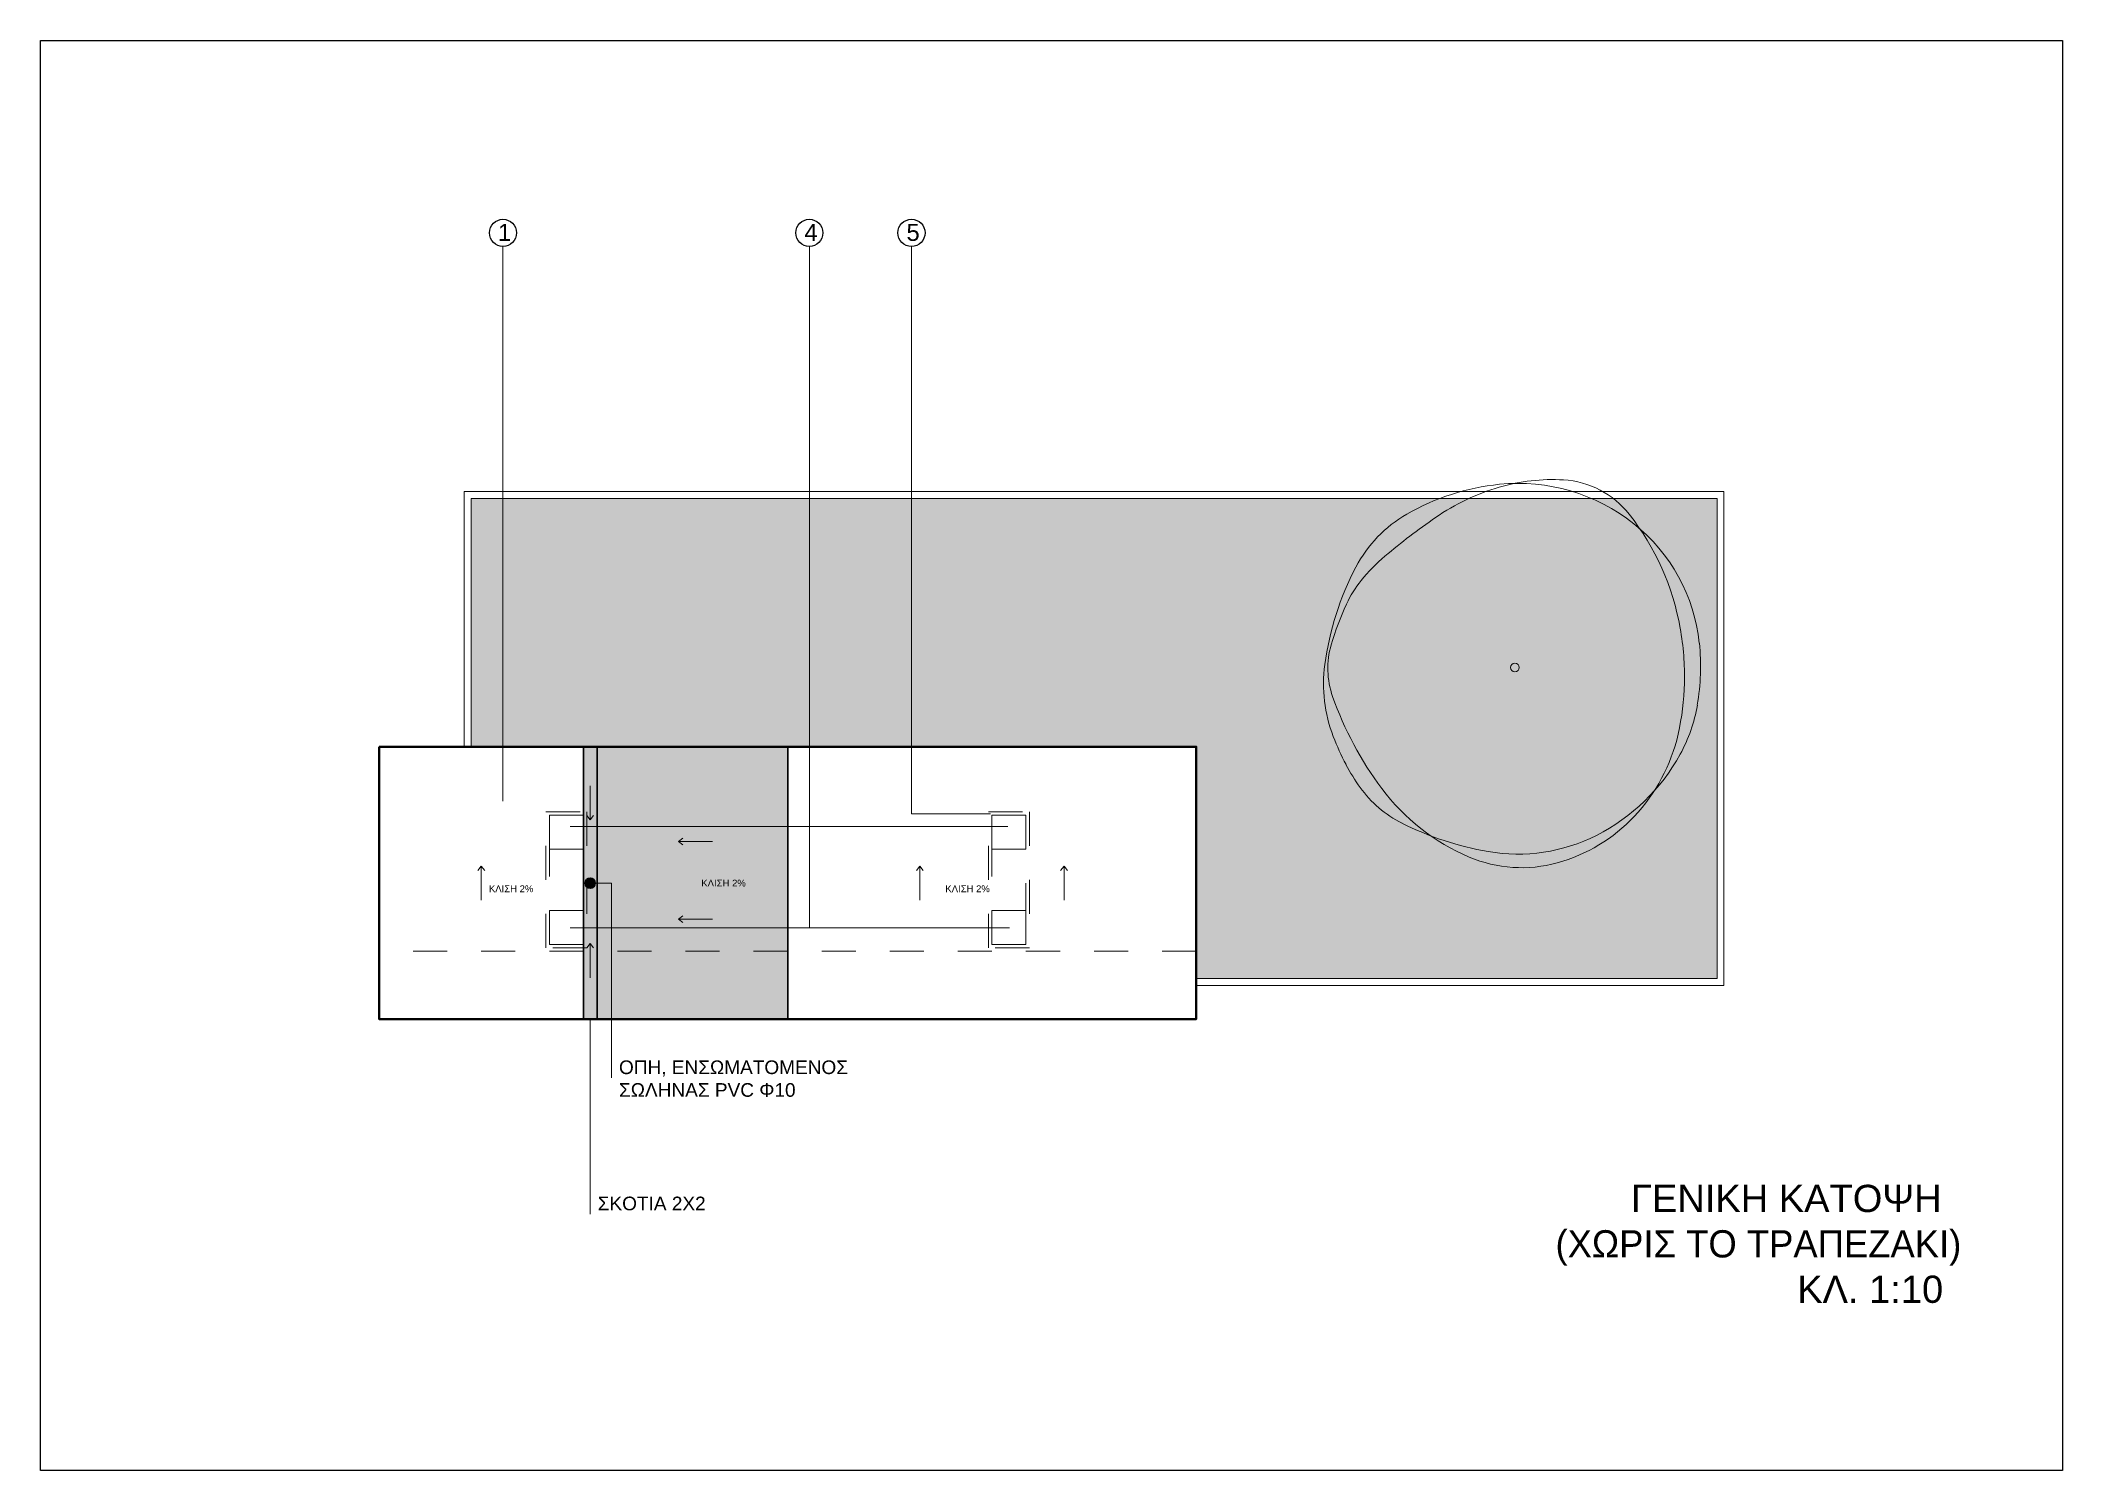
# Model space of a CAD drawing. Header units: millimetres. Extents: x -2.1 to 56.3, y -12 to 10.2.
# Drawn here: x 14 to 19.94, y 0 to 4.2 of the extents above; entities that cross this region are included whole.
import ezdxf

# ---------------------------------------------------------------- set-up
doc = ezdxf.new("R2010")
doc.units = ezdxf.units.MM
doc.header["$LTSCALE"] = 0.01
doc.linetypes.add('ACAD_ISO02W100', pattern=[15, 12, -3])
for name, color, linetype, lineweight in [('0.4', 252, 'Continuous', 40), ('CONCRETE', 253, 'Continuous', 30), ('HIDDEN', 254, 'Continuous', 20), ('PROVOLH', 81, 'Continuous', 5), ('SYMBOLS', 51, 'Continuous', 15), ('WOOD', 33, 'Continuous', 30)]:
    doc.layers.add(name, color=color, linetype=linetype, lineweight=lineweight)
doc.layers.add('HATCH GARBILO', color=253, linetype='Continuous', lineweight=18, true_color=0xa1a290)
doc.layers.add('HATCH WOOD', color=35, linetype='Continuous', lineweight=9, true_color=0x96704a)
doc.layers.add('ΤΕΧΤ', color=35, linetype='Continuous')
doc.styles.get("Standard").update_dxf_attribs({"font": 'arial.ttf'})

msp = doc.modelspace()

# ---------------------------------------------------------------- texts
at = {"layer": 'WOOD', "insert": (18.2493, 0.8392), "char_height": 0.08, "attachment_point": 1}
msp.add_mtext_dynamic_manual_height_columns('\\pi0.29883;    ΓΕΝΙΚΗ ΚΑΤΟΨΗ\\P\\pi0.20117;{\\fCentury Gothic|b0|i0|c0|p34;(\\fCentury Gothic|b0|i0|c161|p34;ΧΩΡΙΣ ΤΟ ΤΡΑΠΕΖΑΚΙ\\fCentury Gothic|b0|i0|c0|p34;)} {\\H2.1353x; }\\P\\pi0.91127;ΚΛ. 1:10{\\H1.7283x; }', width=1.326552, gutter_width=12.5, heights=[0], dxfattribs=at)
at = {"layer": 'ΤΕΧΤ', "attachment_point": 1}
for s, width, insert, char_height in [('1', 0.250901, (15.344, 3.6613), 0.05), ('4', 0.250901, (16.244, 3.6613), 0.05), ('5', 0.250901, (16.544, 3.6613), 0.05), ('ΚΛΙΣΗ 2%', 0.789379, (15.9413, 1.7353), 0.02), ('ΚΛΙΣΗ 2%', 0.789379, (15.3174, 1.7186), 0.02), ('ΚΛΙΣΗ 2%', 0.789379, (16.6582, 1.7186), 0.02), ('OΠΗ, ΕΝΣΩΜΑΤΟΜΕΝΟΣ ΣΩΛΗΝΑΣ PVC Φ10', 0.925988, (15.6995, 1.2044), 0.04), ('ΣΚΟΤΙΑ 2Χ2', 0.925988, (15.637, 0.8044), 0.04)]:
    msp.add_mtext_dynamic_manual_height_columns(s, width=width, gutter_width=0.5, heights=[0], dxfattribs=dict(at, insert=insert, char_height=char_height))

# ---------------------------------------------------------------- blocks, each defined once
blk = doc.blocks.new('i-tree07')
at = {"color": 0, "linetype": 'ByBlock', "lineweight": -2}
blk.add_circle((-0.041, 0.021), 0.0552, dxfattribs=at)
for centre, radius, start, end in [((0.06, -0.594), 2.957, 95.7738, 119.9478), ((0.433, 0.02), 2.388, 86.5866, 106.37), ((0, 0), 2.36, 51.539, 95.7738), ((0.507, 1.256), 1.15, 38.2095, 86.5866), ((0.565, -0.429), 2.856, 106.37, 124.4463), ((-0.581, 0.52), 1.672, 119.9478, 152.2852), ((3.425, -4.598), 7.911, 124.4463, 130.3029), ((-1.141, -0.042), 3.248, 9.9836, 38.2095), ((0.077, 0.097), 2.236, 6.0228, 51.539), ((1.236, -0.435), 3.725, 152.2852, 172.4004), ((-0.223, -0.297), 2.272, 130.3029, 141.2439), ((-0.846, 0.204), 1.473, 141.2439, 154.9918), ((1.077, -0.694), 3.595, 154.9918, 163.7791), ((-1.507, -0.106), 3.62, 358.8879, 9.9836), ((-1.342, 0.01), 1.076, 163.7791, 199.3822), ((-0.554, 0.031), 2.871, 350.2306, 6.0228), ((-0.614, -0.188), 1.859, 172.4004, 201.0273), ((-1.069, -0.114), 3.181, 347.0495, 358.8879), ((1.76, 1.101), 4.364, 199.3822, 216.8466), ((0.291, -0.115), 2.014, 331.3474, 350.2306), ((0.728, 0.327), 3.296, 201.0273, 207.8189), ((-0.174, -0.32), 2.263, 316.7622, 347.0495), ((0.045, -0.033), 2.524, 207.8189, 215.5825), ((-0.135, 0.118), 2.498, 296.8805, 331.3474), ((-0.824, -0.655), 1.455, 215.5825, 243.3836), ((0.435, 0.108), 2.709, 216.8466, 247.0468), ((0.295, 1.578), 3.953, 243.3836, 260.1463), ((-0.063, -0.425), 2.11, 285.3697, 316.7622), ((-0.004, -0.141), 2.208, 260.1463, 296.8805), ((0.044, -0.815), 1.706, 247.0468, 285.3697)]:
    blk.add_arc(centre, radius, start, end, dxfattribs=at)

# ---------------------------------------------------------------- hatches: boundary and pattern name
at = {"layer": 'HATCH GARBILO', "transparency": 33554495}
h = msp.add_hatch(color=256, dxfattribs=at)
h.dxf.hatch_style = 1
h.paths.add_polyline_path([(15.635, 2.125), (15.595, 2.125), (15.595, 1.325), (15.635, 1.325), (15.635, 1.725), (15.63, 1.725, -1), (15.6, 1.725, -1), (15.63, 1.725), (15.635, 1.725)])
at = {"layer": 'HATCH GARBILO', "transparency": 33554457}
h = msp.add_hatch(color=256, dxfattribs=at)
h.dxf.hatch_style = 1
h.paths.add_polyline_path([(16.195, 2.125), (15.635, 2.125), (15.635, 1.725), (15.6775, 1.725), (15.6775, 1.325), (16.195, 1.325)])
h.paths.add_polyline_path([(15.6775, 1.725), (15.635, 1.725), (15.635, 1.325), (15.6775, 1.325)], flags=17)
at = {"layer": 'HATCH WOOD', "transparency": 33554623}
h = msp.add_hatch(dxfattribs=at)
h.set_pattern_fill('AR-SAND', color=256, scale=0.00089)
h.set_pattern_definition([(37.5, (8.74, -8.093034), (-0.00142403, 0.04355778), [0, -0.03436112, 0, -0.0384302, 0, -0.03673475]), (7.5, (8.74, -8.093034), (0.04000757, 0.06379743), [0, -0.01853692, 0, -0.03097022, 0, -0.01186815]), (327.5, (8.712194, -8.093034), (0.07039832, 0.00012791), [0, -0.011303, 0, -0.0406908, 0, -0.0531241]), (317.5, (8.712194, -8.093034), (0.06795652, 0.0198407), [0, -0.0056515, 0, -0.02667508, 0, -0.0305181])])
h.paths.add_polyline_path([(18.925, 2.855), (15.265, 2.855), (15.265, 2.125), (17.395, 2.125), (17.395, 1.445), (18.925, 1.445)])
at = {"layer": 'SYMBOLS', "transparency": 33554585}
h = msp.add_hatch(color=256, dxfattribs=at)
h.dxf.hatch_style = 1
h.paths.add_polyline_path([(15.6, 1.725, 1), (15.63, 1.725, 1)])

# ---------------------------------------------------------------- linework, layer by layer
msp.add_lwpolyline([(16.97, 4.2), (19.94, 4.2), (19.94, 0), (16.97, 0), (14, 0), (14, 4.2)], close=True)
at = {"layer": '0.4'}
msp.add_lwpolyline([(14.995, 2.1258), (17.395, 2.1258), (17.395, 1.3258), (14.995, 1.3258)], close=True, dxfattribs=at)
at = {"layer": 'CONCRETE'}
for p, q in [((15.595, 1.325), (15.595, 2.125)), ((15.635, 1.325), (15.635, 2.125)), ((16.195, 1.325), (16.195, 2.125))]:
    msp.add_line(p, q, dxfattribs=at)
msp.add_lwpolyline([(14.995, 2.125), (17.395, 2.125), (17.395, 1.325), (14.995, 1.325)], close=True, dxfattribs=at)
msp.add_circle((15.615, 1.725), 0.015, dxfattribs=at)
at = {"layer": 'HIDDEN', "linetype": 'ACAD_ISO02W100', "ltscale": 0.04}
msp.add_line((17.395, 1.525), (14.995, 1.525), dxfattribs=at)
msp.add_line((17.395, 1.525), (14.995, 1.525), dxfattribs=at)
for points in [[(15.485, 1.935), (15.605, 1.935), (15.605, 1.535), (15.485, 1.535)], [(15.495, 1.825), (15.595, 1.825), (15.595, 1.925), (15.495, 1.925)], [(15.495, 1.825), (15.595, 1.825), (15.595, 1.925), (15.495, 1.925)], [(15.495, 1.925), (15.595, 1.925), (15.595, 1.545), (15.495, 1.545)], [(16.785, 1.935), (16.905, 1.935), (16.905, 1.535), (16.785, 1.535)], [(16.795, 1.825), (16.895, 1.825), (16.895, 1.925), (16.795, 1.925)], [(16.795, 1.825), (16.895, 1.825), (16.895, 1.925), (16.795, 1.925)], [(16.795, 1.925), (16.895, 1.925), (16.895, 1.545), (16.795, 1.545)], [(15.495, 1.545), (15.595, 1.545), (15.595, 1.645), (15.495, 1.645)], [(15.495, 1.545), (15.595, 1.545), (15.595, 1.645), (15.495, 1.645)], [(16.795, 1.545), (16.895, 1.545), (16.895, 1.645), (16.795, 1.645)], [(16.795, 1.545), (16.895, 1.545), (16.895, 1.645), (16.795, 1.645)]]:
    msp.add_lwpolyline(points, close=True, dxfattribs=at)
at = {"layer": 'PROVOLH'}
for points in [[(15.245, 2.125), (15.245, 2.875), (18.945, 2.875), (18.945, 1.425), (17.395, 1.425)], [(15.265, 2.125), (15.265, 2.855), (18.925, 2.855), (18.925, 1.445), (17.395, 1.445)]]:
    msp.add_lwpolyline(points, dxfattribs=at)
at = {"layer": 'SYMBOLS'}
for p, q in [((15.3587, 1.9661), (15.3587, 3.5951)), ((16.2587, 1.8915), (16.2587, 3.5951)), ((16.5587, 1.9285), (16.5587, 3.5951)), ((15.615, 1.911), (15.615, 2.011)), ((15.615, 1.911), (15.605, 1.9238)), ((15.615, 1.911), (15.625, 1.9238)), ((16.5587, 1.9285), (16.7909, 1.9285)), ((16.2587, 1.8915), (15.5561, 1.8915)), ((15.8744, 1.8477), (15.8872, 1.8577)), ((15.8744, 1.8477), (15.9744, 1.8477)), ((15.8744, 1.8477), (15.8872, 1.8377)), ((16.2587, 1.8915), (16.8418, 1.8915)), ((16.2587, 1.8915), (16.2587, 1.5938)), ((15.295, 1.775), (15.285, 1.7622)), ((15.295, 1.775), (15.295, 1.675)), ((15.295, 1.775), (15.305, 1.7622)), ((15.6775, 1.725), (15.615, 1.725)), ((15.6775, 1.725), (15.6775, 1.1534)), ((16.5832, 1.775), (16.5732, 1.7622)), ((16.5832, 1.775), (16.5832, 1.675)), ((16.5832, 1.775), (16.5932, 1.7622)), ((17.0068, 1.775), (16.9968, 1.7622)), ((17.0068, 1.775), (17.0068, 1.675)), ((17.0068, 1.775), (17.0168, 1.7622)), ((15.8744, 1.6191), (15.8872, 1.6291)), ((15.8744, 1.6191), (15.9744, 1.6191)), ((15.8744, 1.6191), (15.8872, 1.6091)), ((16.2587, 1.5938), (15.5561, 1.5938)), ((15.615, 1.5475), (15.605, 1.5347)), ((15.615, 1.5475), (15.615, 1.4475)), ((15.615, 1.5475), (15.625, 1.5347)), ((16.2587, 1.5938), (16.8464, 1.5938)), ((15.615, 1.325), (15.615, 0.7534))]:
    msp.add_line(p, q, dxfattribs=at)
at = {"layer": 'ΤΕΧΤ'}
for centre in [(15.3587, 3.6349), (16.2587, 3.6349), (16.5587, 3.6349)]:
    msp.add_circle(centre, 0.0398, dxfattribs=at)

# ---------------------------------------------------------------- block references
at = {"layer": 'PROVOLH', "xscale": 0.2312514262204872, "yscale": 0.2312514262204872, "zscale": 0.2312514262204872}
msp.add_blockref('i-tree07', (18.3409, 2.3535), dxfattribs=at)

msp.set_redraw_order([(e.dxf.handle, doc.entitydb.next_handle()) for e in msp.query("TEXT MTEXT ATTDEF DIMENSION ARC_DIMENSION")])  # texts and dimensions are drawn at this point

doc.saveas('drawing.dxf')
